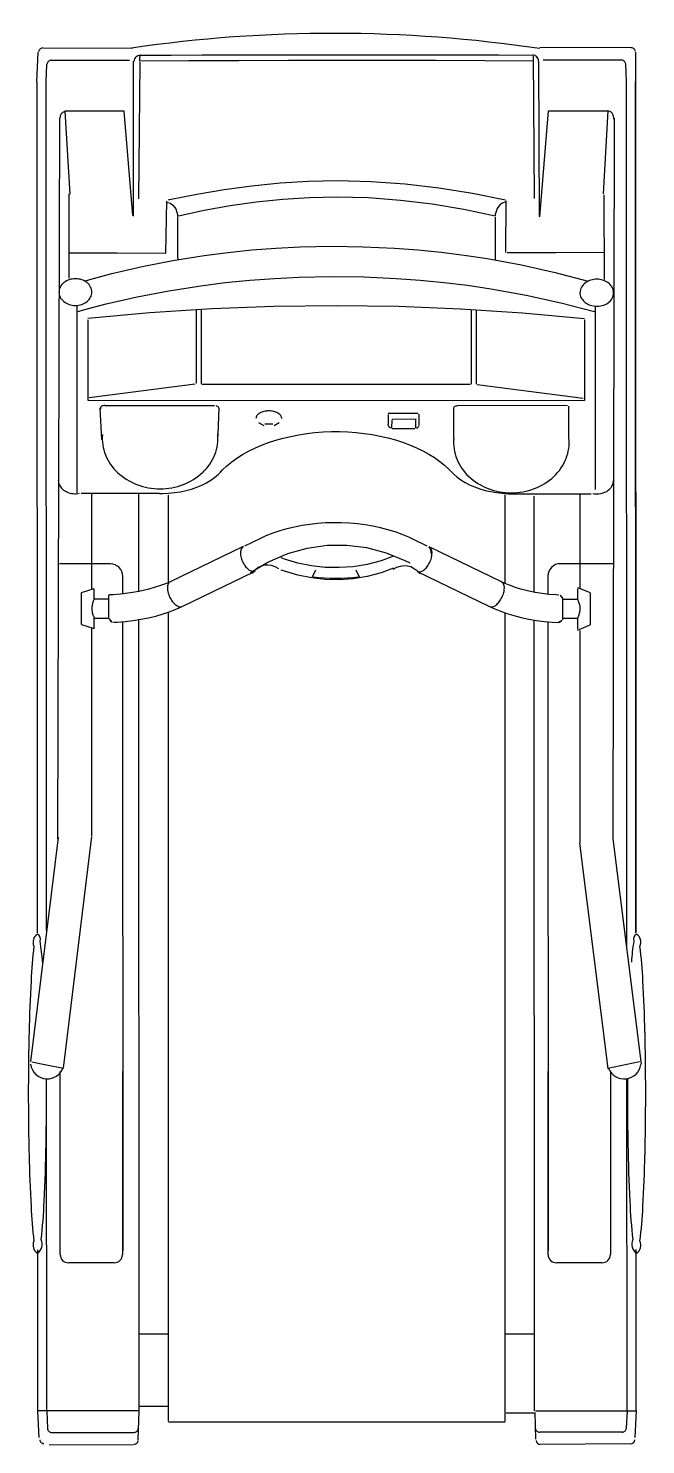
# Model space of a CAD drawing. Header units: millimetres. Extents: x 29224 to 62779, y 35576 to 54938.
# Drawn here: x 35175 to 36107, y 39105 to 41243 of the extents above; entities that cross this region are included whole.
import ezdxf

# ---------------------------------------------------------------- set-up
doc = ezdxf.new("R2010")
doc.units = ezdxf.units.MM

# ---------------------------------------------------------------- blocks, each defined once
blk = doc.blocks.new('gimnasio_08')
for p, q in [((139.56, 237.93, -116.89), (139.1, 235.71, -116.89)), ((139.61, 238.08, -116.89), (173.42, 233.87, -116.89)), ((81.75, 235.29, -116.89), (81.76, 222.57, -116.89)), ((82.82, 236.8, -116.89), (86.83, 237.02, -116.89)), ((86.83, 235.66, -116.89), (84.18, 235.55, -116.89)), ((111.16, 237.06, -116.89), (86.83, 237.05, -116.89)), ((86.83, 235.66, -116.89), (136.98, 235.69, -116.89)), ((86.84, 221.8, -116.89), (86.84, 236.89, -116.89)), ((139.1, 235.71, -116.89), (138.58, 233.15, -116.89)), ((158.99, 237.07, -116.89), (287.49, 237.12, -116.89)), ((287.49, 237.13, -116.89), (159.02, 237.08, -116.89)), ((159.38, 235.69, -116.89), (287.49, 235.75, -116.89)), ((287.49, 237.13, -116.89), (291.97, 236.96, -116.89)), ((287.49, 235.74, -116.89), (290.15, 235.63, -116.89)), ((292.6, 236.21, -116.89), (292.58, 222.66, -116.89)), ((83.6, 234.93, -116.89), (83.61, 222.48, -116.89)), ((110.47, 233.63, -116.89), (138.1, 233.63, -116.89)), ((138.58, 233.14, -116.89), (173.58, 228.83, -116.89)), ((281.93, 233.71, -116.89), (173.18, 234.03, -116.89)), ((214.71, 226.05, -116.89), (214.71, 233.75, -116.89)), ((290.73, 235.01, -116.89), (290.73, 223.19, -116.89)), ((109.2, 225.5, -116.89), (109.2, 232.36, -116.89)), ((225.41, 231.09, -116.89), (253.59, 231.09, -116.89)), ((252.82, 230.93, -116.89), (253.06, 230.09, -116.89)), ((270.58, 232.32, -116.89), (257.84, 232.32, -116.89)), ((261.67, 232.32, -116.89), (261.64, 225.04, -116.89)), ((283.05, 232.92, -116.89), (270.54, 232.16, -116.89)), ((283.05, 223.99, -116.89), (283.05, 232.92, -116.89)), ((173.66, 228.84, -116.89), (204.93, 228.84, -116.89)), ((205.57, 230.42, -116.89), (204.97, 228.51, -116.89)), ((205.56, 230.39, -116.89), (210.33, 230.39, -116.89)), ((207.37, 228.8, -116.89), (207.01, 228.7, -116.89)), ((207.78, 228.86, -116.89), (207.37, 228.8, -116.89)), ((208.24, 228.85, -116.89), (207.78, 228.86, -116.89)), ((208.71, 228.75, -116.89), (208.24, 228.85, -116.89)), ((210.37, 230.42, -116.89), (210.97, 228.51, -116.89)), ((210.96, 228.84, -116.89), (225.25, 228.84, -116.89)), ((225.37, 230.46, -116.89), (225.37, 218.64, -116.89)), ((239.41, 229.44, -116.89), (239.38, 154.5, -116.89)), ((251.57, 229.43, -116.89), (239.41, 229.44, -116.89)), ((239.8, 229.24, -116.89), (241.87, 213.23, -116.89)), ((252.58, 220.1, -116.89), (251.73, 229.43, -116.89)), ((253.06, 230.09, -116.89), (253.96, 226.67, -116.89)), ((257.39, 229.98, -116.89), (257.63, 229.16, -116.89)), ((257.63, 229.16, -116.89), (258.53, 225.82, -116.89)), ((204.93, 228.49, -116.89), (206.52, 228.49, -116.89)), ((206.54, 228.5, -116.89), (206.52, 228.49, -116.89)), ((206.52, 228.49, -116.89), (206.52, 226.33, -116.89)), ((206.7, 228.57, -116.89), (206.54, 228.5, -116.89)), ((207.01, 228.7, -116.89), (206.7, 228.57, -116.89)), ((209.06, 228.63, -116.89), (208.71, 228.75, -116.89)), ((209.27, 228.53, -116.89), (209.06, 228.63, -116.89)), ((209.37, 228.49, -116.89), (209.27, 228.53, -116.89)), ((209.37, 228.49, -116.89), (209.37, 228.49, -116.89)), ((209.37, 226.33, -116.89), (209.37, 228.48, -116.89)), ((209.37, 228.48, -116.89), (210.96, 228.48, -116.89)), ((233.49, 227.35, -116.89), (238.21, 227.57, -116.89)), ((238.24, 227.56, -116.89), (238.05, 227.56, -116.89)), ((238.17, 227.56, -116.89), (238.28, 227.56, -116.89)), ((238.24, 227.57, -116.89), (238.21, 227.57, -116.89)), ((238.62, 226.91, -116.89), (238.62, 225.19, -116.89)), ((253.96, 226.67, -116.89), (255.03, 222, -116.89)), ((205.9, 225.56, -116.89), (205.93, 225.01, -116.89)), ((205.93, 225.77, -116.89), (206.39, 226.2, -116.89)), ((206.03, 225.96, -116.89), (205.93, 225.77, -116.89)), ((205.93, 225.01, -116.89), (206.02, 223.81, -116.89)), ((206.19, 226.11, -116.89), (206.03, 225.96, -116.89)), ((206.39, 226.2, -116.89), (206.19, 226.11, -116.89)), ((210.05, 226.33, -116.89), (206.44, 226.33, -116.89)), ((210.06, 225.67, -116.89), (210.03, 226.25, -116.89)), ((210.14, 224.54, -116.89), (210.06, 225.67, -116.89)), ((210.27, 223.43, -116.89), (210.14, 224.54, -116.89)), ((238.62, 225.19, -116.89), (238.61, 211.9, -116.89)), ((258.53, 225.82, -116.89), (259.6, 221.27, -116.89)), ((261.64, 225.04, -116.89), (261.62, 217.7, -116.89)), ((138.1, 224.23, -116.89), (110.47, 224.23, -116.89)), ((111.04, 224.1, -116.89), (205.99, 224.15, -116.89)), ((206.02, 223.81, -116.89), (206.16, 222.63, -116.89)), ((206.16, 222.63, -116.89), (206.34, 221.46, -116.89)), ((210.13, 224.16, -116.89), (212.81, 224.16, -116.89)), ((210.44, 222.34, -116.89), (210.27, 223.43, -116.89)), ((267.2, 222.56, -116.89), (290.58, 222.56, -116.89)), ((267.28, 222.64, -116.89), (283.05, 223.99, -116.89)), ((82.5, 221.84, -116.89), (86.84, 221.71, -116.89)), ((86.84, 221.71, -116.89), (206.29, 221.76, -116.89)), ((87.54, 221.58, -116.89), (87.54, 217.32, -116.89)), ((98.47, 221.71, -116.89), (98.47, 217.27, -116.89)), ((206.34, 221.46, -116.89), (206.57, 220.31, -116.89)), ((206.57, 220.31, -116.89), (206.84, 219.19, -116.89)), ((210.64, 221.28, -116.89), (210.44, 222.34, -116.89)), ((210.49, 221.76, -116.89), (225.33, 221.76, -116.89)), ((210.89, 220.26, -116.89), (210.64, 221.28, -116.89)), ((211.17, 219.28, -116.89), (210.89, 220.26, -116.89)), ((255.03, 222, -116.89), (255.94, 217.23, -116.89)), ((259.6, 221.27, -116.89), (260.51, 216.61, -116.89)), ((290.46, 221.61, -116.89), (269.83, 221.81, -116.89)), ((290.64, 214.19, -116.89), (290.59, 221.66, -116.89)), ((291.49, 221.55, -116.89), (291.51, 216.88, -116.89)), ((206.84, 219.19, -116.89), (207.16, 218.1, -116.89)), ((207.16, 218.1, -116.89), (207.53, 217.04, -116.89)), ((211.48, 218.34, -116.89), (211.17, 219.28, -116.89)), ((211.82, 217.45, -116.89), (211.48, 218.34, -116.89)), ((225.31, 218.64, -116.89), (225.31, 218.16, -116.89)), ((225.31, 218.16, -116.89), (225.36, 217.26, -116.89)), ((253.19, 210.75, -116.89), (252.58, 220.1, -116.89)), ((85.18, 217.26, -116.89), (85.2, 166.46, -116.89)), ((207.43, 217.31, -116.89), (85.32, 217.31, -116.89)), ((207.53, 217.04, -116.89), (207.93, 216.02, -116.89)), ((207.93, 216.02, -116.89), (208.29, 215.22, -116.89)), ((212.01, 217.01, -116.89), (211.82, 217.45, -116.89)), ((225.09, 217.31, -116.89), (211.88, 217.31, -116.89)), ((217.27, 206.09, -116.89), (212.01, 217.01, -116.89)), ((225.36, 217.26, -116.89), (225.46, 216.36, -116.89)), ((225.46, 216.36, -116.89), (225.6, 215.48, -116.89)), ((255.94, 217.23, -116.89), (256.7, 212.38, -116.89)), ((260.51, 216.61, -116.89), (261.27, 211.88, -116.89)), ((261.62, 217.7, -116.89), (269.47, 217.52, -116.89)), ((268.31, 216.19, -116.89), (267.45, 215.93, -116.89)), ((268.87, 216.6, -116.89), (268.31, 216.19, -116.89)), ((269.14, 216.98, -116.89), (268.87, 216.6, -116.89)), ((269.28, 217.43, -116.89), (269.14, 216.98, -116.89)), ((269.65, 217.28, -116.89), (269.69, 217.11, -116.89)), ((269.69, 217.11, -116.89), (270.53, 213.01, -116.89)), ((291.51, 216.88, -116.89), (291.54, 212.2, -116.89)), ((208.29, 215.22, -116.89), (213.55, 204.3, -116.89)), ((225.6, 215.48, -116.89), (225.78, 214.63, -116.89)), ((225.78, 214.63, -116.89), (226.01, 213.8, -116.89)), ((261.05, 215.9, -116.89), (260.69, 215.89, -116.89)), ((262.55, 215.91, -116.89), (261.05, 215.9, -116.89)), ((264.11, 215.91, -116.89), (262.55, 215.91, -116.89)), ((265.71, 215.91, -116.89), (264.11, 215.91, -116.89)), ((267.05, 215.9, -116.89), (265.71, 215.91, -116.89)), ((267.45, 215.93, -116.89), (267.21, 215.9, -116.89)), ((267.21, 215.9, -116.89), (267.24, 215.75, -116.89)), ((267.24, 215.75, -116.89), (268.08, 211.88, -116.89)), ((290.67, 206.68, -116.89), (290.64, 214.19, -116.89)), ((226.01, 213.8, -116.89), (226.29, 213.01, -116.89)), ((226.29, 213.01, -116.89), (226.6, 212.26, -116.89)), ((226.6, 212.26, -116.89), (226.95, 211.56, -116.89)), ((238.61, 211.9, -116.89), (238.61, 210.33, -116.89)), ((241.85, 212.21, -116.89), (241.83, 171.72, -116.89)), ((253.09, 212.34, -116.89), (241.86, 212.34, -116.89)), ((253.04, 213.1, -116.89), (241.99, 213.11, -116.89)), ((256.7, 212.38, -116.89), (257.16, 208.71, -116.89)), ((261.27, 211.88, -116.89), (261.72, 208.3, -116.89)), ((268.08, 211.88, -116.89), (268.79, 207.97, -116.89)), ((270.53, 213.01, -116.89), (271.24, 208.86, -116.89)), ((291.54, 212.2, -116.89), (291.55, 207.49, -116.89)), ((226.95, 211.56, -116.89), (227.34, 210.91, -116.89)), ((227.34, 210.91, -116.89), (227.76, 210.31, -116.89)), ((227.76, 210.31, -116.89), (228.22, 209.78, -116.89)), ((228.22, 209.78, -116.89), (228.56, 209.45, -116.89)), ((234.32, 209.85, -116.89), (233.57, 209.89, -116.89)), ((238.21, 209.67, -116.89), (234.32, 209.85, -116.89)), ((253.56, 201.36, -116.89), (253.19, 210.75, -116.89)), ((228.56, 209.45, -116.89), (228.89, 209.13, -116.89)), ((228.89, 209.13, -116.89), (229.51, 208.46, -116.89)), ((229.51, 208.46, -116.89), (230.1, 207.73, -116.89)), ((230.1, 207.73, -116.89), (230.67, 206.94, -116.89)), ((257.16, 208.71, -116.89), (257.52, 205.01, -116.89)), ((261.72, 208.3, -116.89), (262.09, 204.7, -116.89)), ((268.79, 207.97, -116.89), (269.35, 204.04, -116.89)), ((271.24, 208.86, -116.89), (271.8, 204.69, -116.89)), ((291.55, 207.49, -116.89), (291.56, 202.77, -116.89)), ((218.51, 203.51, -116.89), (217.4, 205.81, -116.89)), ((230.67, 206.94, -116.89), (231.21, 206.09, -116.89)), ((231.21, 206.09, -116.89), (231.71, 205.19, -116.89)), ((290.69, 199.15, -116.89), (290.67, 206.68, -116.89)), ((213.41, 204.54, -116.89), (213.28, 204.63, -116.89)), ((213.82, 204.15, -116.89), (213.41, 204.54, -116.89)), ((213.43, 204.9, -116.89), (214.98, 202.28, -116.89)), ((214.14, 203.73, -116.89), (213.82, 204.15, -116.89)), ((214.36, 203.27, -116.89), (214.14, 203.73, -116.89)), ((214.49, 202.78, -116.89), (214.36, 203.27, -116.89)), ((218.93, 202.58, -116.89), (218.51, 203.51, -116.89)), ((231.71, 205.19, -116.89), (232.18, 204.23, -116.89)), ((232.18, 204.23, -116.89), (232.62, 203.23, -116.89)), ((232.62, 203.23, -116.89), (233.01, 202.18, -116.89)), ((236.07, 203.69, -116.89), (235.6, 202.9, -116.89)), ((257.52, 205.01, -116.89), (257.8, 201.29, -116.89)), ((262.09, 204.7, -116.89), (262.37, 201.06, -116.89)), ((269.35, 204.04, -116.89), (269.77, 200.02, -116.89)), ((271.8, 204.69, -116.89), (272.22, 200.42, -116.89)), ((213.97, 200.63, -116.89), (214.24, 201.16, -116.89)), ((214.24, 201.16, -116.89), (214.44, 201.74, -116.89)), ((214.44, 201.74, -116.89), (214.51, 202.27, -116.89)), ((214.51, 202.27, -116.89), (214.49, 202.78, -116.89)), ((214.98, 202.28, -116.89), (216.28, 199.25, -116.89)), ((219.33, 201.55, -116.89), (218.93, 202.58, -116.89)), ((219.69, 200.49, -116.89), (219.33, 201.55, -116.89)), ((233.01, 202.18, -116.89), (233.37, 201.08, -116.89)), ((233.37, 201.08, -116.89), (233.69, 199.96, -116.89)), ((235.6, 201.35, -116.89), (236.07, 200.56, -116.89)), ((235.86, 202.75, -116.89), (235.86, 201.51, -116.89)), ((253.68, 191.96, -116.89), (253.56, 201.36, -116.89)), ((257.8, 201.29, -116.89), (257.98, 197.55, -116.89)), ((262.37, 201.06, -116.89), (262.55, 197.41, -116.89)), ((291.56, 202.77, -116.89), (291.57, 197.74, -116.89)), ((213, 197.77, -116.89), (213.59, 199.76, -116.89)), ((213.59, 199.76, -116.89), (213.78, 200.28, -116.89)), ((214.82, 197.77, -116.89), (215.41, 199.76, -116.89)), ((215.41, 199.76, -116.89), (215.6, 200.28, -116.89)), ((216.28, 199.25, -116.89), (217.1, 196.33, -116.89)), ((220, 199.39, -116.89), (219.69, 200.49, -116.89)), ((220.27, 198.27, -116.89), (220, 199.39, -116.89)), ((233.69, 199.96, -116.89), (233.96, 198.8, -116.89)), ((269.77, 200.02, -116.89), (270.03, 195.98, -116.89)), ((272.22, 200.42, -116.89), (272.47, 196.14, -116.89)), ((290.7, 191.62, -116.89), (290.69, 199.15, -116.89)), ((212.59, 195.71, -116.89), (213, 197.77, -116.89)), ((214.41, 195.71, -116.89), (214.82, 197.77, -116.89)), ((220.49, 197.11, -116.89), (220.27, 198.27, -116.89)), ((220.67, 195.94, -116.89), (220.49, 197.11, -116.89)), ((233.96, 198.8, -116.89), (234.19, 197.61, -116.89)), ((234.19, 197.61, -116.89), (234.38, 196.4, -116.89)), ((257.98, 197.55, -116.89), (258.08, 192.67, -116.89)), ((262.55, 197.41, -116.89), (262.65, 192.66, -116.89)), ((291.57, 197.74, -116.89), (291.57, 192.71, -116.89)), ((212.36, 193.61, -116.89), (212.59, 195.71, -116.89)), ((212.73, 195.53, -116.89), (213.83, 195.02, -116.89)), ((214.18, 193.61, -116.89), (214.41, 195.71, -116.89)), ((217.1, 196.33, -116.89), (217.52, 193.35, -116.89)), ((220.8, 194.76, -116.89), (220.67, 195.94, -116.89)), ((220.88, 193.56, -116.89), (220.8, 194.76, -116.89)), ((234.38, 196.4, -116.89), (234.52, 195.18, -116.89)), ((234.52, 195.18, -116.89), (234.62, 193.94, -116.89)), ((270.03, 195.98, -116.89), (270.11, 191.94, -116.89)), ((272.47, 196.14, -116.89), (272.56, 191.84, -116.89)), ((212.32, 191.49, -116.89), (212.36, 193.61, -116.89)), ((214.14, 191.49, -116.89), (214.18, 193.61, -116.89)), ((217.52, 193.35, -116.89), (217.54, 190.35, -116.89)), ((220.92, 192.36, -116.89), (220.88, 193.56, -116.89)), ((234.62, 193.94, -116.89), (234.67, 192.69, -116.89)), ((234.67, 192.69, -116.89), (234.67, 191.44, -116.89)), ((258.08, 192.67, -116.89), (258.03, 187.79, -116.89)), ((262.65, 192.66, -116.89), (262.59, 187.9, -116.89)), ((291.57, 192.71, -116.89), (291.57, 187.66, -116.89)), ((212.47, 189.38, -116.89), (212.32, 191.49, -116.89)), ((214.28, 189.38, -116.89), (214.14, 191.49, -116.89)), ((217.54, 190.35, -116.89), (217.16, 187.37, -116.89)), ((220.85, 189.95, -116.89), (220.91, 191.15, -116.89)), ((220.91, 191.15, -116.89), (220.92, 192.36, -116.89)), ((234.67, 191.44, -116.89), (234.63, 190.2, -116.89)), ((253.55, 182.57, -116.89), (253.68, 191.96, -116.89)), ((270.11, 191.94, -116.89), (269.99, 187.1, -116.89)), ((272.56, 191.84, -116.89), (272.44, 186.7, -116.89)), ((290.7, 184.25, -116.89), (290.7, 191.62, -116.89)), ((212.8, 187.31, -116.89), (212.47, 189.38, -116.89)), ((213.83, 189, -116.89), (212.73, 188.49, -116.89)), ((214.61, 187.31, -116.89), (214.28, 189.38, -116.89)), ((220.6, 187.57, -116.89), (220.75, 188.76, -116.89)), ((220.75, 188.76, -116.89), (220.85, 189.95, -116.89)), ((234.54, 188.96, -116.89), (234.4, 187.73, -116.89)), ((234.63, 190.2, -116.89), (234.54, 188.96, -116.89)), ((213.36, 185.15, -116.89), (212.8, 187.31, -116.89)), ((215.17, 185.15, -116.89), (214.61, 187.31, -116.89)), ((217.16, 187.37, -116.89), (216.39, 184.43, -116.89)), ((220.16, 185.27, -116.89), (220.4, 186.41, -116.89)), ((220.4, 186.41, -116.89), (220.6, 187.57, -116.89)), ((234.22, 186.52, -116.89), (234, 185.33, -116.89)), ((234.4, 187.73, -116.89), (234.22, 186.52, -116.89)), ((258.03, 187.79, -116.89), (257.81, 182.93, -116.89)), ((262.59, 187.9, -116.89), (262.38, 183.15, -116.89)), ((269.99, 187.1, -116.89), (269.63, 182.26, -116.89)), ((272.44, 186.7, -116.89), (272.08, 181.57, -116.89)), ((291.57, 187.66, -116.89), (291.57, 182.61, -116.89)), ((214.04, 183.29, -116.89), (213.36, 185.15, -116.89)), ((215.85, 183.29, -116.89), (215.17, 185.15, -116.89)), ((216.39, 184.43, -116.89), (215.23, 181.59, -116.89)), ((219.53, 183.07, -116.89), (219.87, 184.16, -116.89)), ((219.87, 184.16, -116.89), (220.16, 185.27, -116.89)), ((233.73, 184.16, -116.89), (233.42, 183.03, -116.89)), ((234, 185.33, -116.89), (233.73, 184.16, -116.89)), ((237.25, 184.13, -116.89), (235.77, 184.14, -116.89)), ((237.46, 184.1, -116.89), (237.46, 179.58, -116.89)), ((290.68, 176.89, -116.89), (290.7, 184.25, -116.89)), ((213.92, 183.36, -116.89), (214.19, 182.83, -116.89)), ((214.19, 182.83, -116.89), (214.38, 182.25, -116.89)), ((214.38, 182.25, -116.89), (214.46, 181.73, -116.89)), ((218.74, 181.02, -116.89), (219.16, 182.02, -116.89)), ((219.16, 182.02, -116.89), (219.53, 183.07, -116.89)), ((233.07, 181.93, -116.89), (232.67, 180.88, -116.89)), ((233.42, 183.03, -116.89), (233.07, 181.93, -116.89)), ((235.14, 183.52, -116.89), (235.14, 180.1, -116.89)), ((236.45, 183.55, -116.89), (235.19, 183.6, -116.89)), ((236.53, 179.89, -116.89), (236.52, 183.51, -116.89)), ((253.18, 173.2, -116.89), (253.55, 182.57, -116.89)), ((257.81, 182.93, -116.89), (257.55, 179.31, -116.89)), ((262.38, 183.15, -116.89), (262.12, 179.62, -116.89)), ((269.63, 182.26, -116.89), (269.04, 177.45, -116.89)), ((291.57, 182.61, -116.89), (291.57, 177.53, -116.89)), ((213.54, 179.72, -116.89), (208.28, 168.8, -116.89)), ((213.76, 179.84, -116.89), (213.35, 179.46, -116.89)), ((214.08, 180.27, -116.89), (213.76, 179.84, -116.89)), ((214.31, 180.72, -116.89), (214.08, 180.27, -116.89)), ((214.43, 181.21, -116.89), (214.31, 180.72, -116.89)), ((214.46, 181.73, -116.89), (214.43, 181.21, -116.89)), ((215.23, 181.59, -116.89), (214.85, 180.85, -116.89)), ((217.39, 178.21, -116.89), (218.5, 180.5, -116.89)), ((218.5, 180.5, -116.89), (218.74, 181.02, -116.89)), ((232.24, 179.86, -116.89), (231.78, 178.9, -116.89)), ((232.67, 180.88, -116.89), (232.24, 179.86, -116.89)), ((235.18, 179.93, -116.89), (236.49, 179.93, -116.89)), ((262.12, 179.62, -116.89), (261.77, 176.11, -116.89)), ((272.08, 181.57, -116.89), (271.49, 176.46, -116.89)), ((212, 167.01, -116.89), (217.26, 177.93, -116.89)), ((213.35, 179.46, -116.89), (213.23, 179.36, -116.89)), ((231.28, 177.99, -116.89), (230.75, 177.13, -116.89)), ((231.78, 178.9, -116.89), (231.28, 177.99, -116.89)), ((237.32, 179.5, -116.89), (235.61, 179.5, -116.89)), ((257.55, 179.31, -116.89), (257.2, 175.71, -116.89)), ((291.57, 177.53, -116.89), (291.55, 172.46, -116.89)), ((229.59, 175.59, -116.89), (228.98, 174.92, -116.89)), ((230.18, 176.33, -116.89), (229.59, 175.59, -116.89)), ((230.75, 177.13, -116.89), (230.18, 176.33, -116.89)), ((257.2, 175.71, -116.89), (256.77, 172.14, -116.89)), ((261.77, 176.11, -116.89), (261.33, 172.63, -116.89)), ((269.04, 177.45, -116.89), (268.23, 172.68, -116.89)), ((271.49, 176.46, -116.89), (270.68, 171.4, -116.89)), ((290.66, 169.54, -116.89), (290.68, 176.89, -116.89)), ((227.83, 173.73, -116.89), (227.4, 173.15, -116.89)), ((228.29, 174.25, -116.89), (227.83, 173.73, -116.89)), ((228.54, 174.5, -116.89), (228.29, 174.25, -116.89)), ((228.98, 174.92, -116.89), (228.54, 174.5, -116.89)), ((238.19, 174.27, -116.89), (233.55, 174.27, -116.89)), ((238.59, 157.03, -116.89), (238.6, 173.61, -116.89)), ((252.56, 163.83, -116.89), (253.18, 173.2, -116.89)), ((226.33, 171.08, -116.89), (226.05, 170.3, -116.89)), ((226.65, 171.82, -116.89), (226.33, 171.08, -116.89)), ((227.01, 172.51, -116.89), (226.65, 171.82, -116.89)), ((227.4, 173.15, -116.89), (227.01, 172.51, -116.89)), ((253.07, 171.58, -116.89), (241.84, 171.59, -116.89)), ((256.77, 172.14, -116.89), (256.25, 168.61, -116.89)), ((261.33, 172.63, -116.89), (260.81, 169.18, -116.89)), ((268.23, 172.68, -116.89), (267.23, 167.97, -116.89)), ((270.68, 171.4, -116.89), (269.67, 166.4, -116.89)), ((291.55, 172.46, -116.89), (291.54, 167.39, -116.89)), ((225.81, 169.48, -116.89), (225.61, 168.63, -116.89)), ((226.05, 170.3, -116.89), (225.81, 169.48, -116.89)), ((241.79, 170.7, -116.89), (239.7, 154.69, -116.89)), ((253.02, 170.82, -116.89), (241.84, 170.83, -116.89)), ((260.81, 169.18, -116.89), (259.86, 163.99, -116.89)), ((290.61, 162.23, -116.89), (290.66, 169.54, -116.89)), ((207.62, 167.27, -116.89), (207.24, 166.22, -116.89)), ((208.04, 168.28, -116.89), (207.62, 167.27, -116.89)), ((208.28, 168.8, -116.89), (208.04, 168.28, -116.89)), ((211.77, 166.51, -116.89), (212, 167.01, -116.89)), ((225.36, 166.86, -116.89), (225.3, 165.95, -116.89)), ((225.46, 167.75, -116.89), (225.36, 166.86, -116.89)), ((225.61, 168.63, -116.89), (225.46, 167.75, -116.89)), ((256.25, 168.61, -116.89), (255.29, 163.28, -116.89)), ((261.03, 167.97, -116.89), (260.58, 167.97, -116.89)), ((262.54, 167.96, -116.89), (261.03, 167.97, -116.89)), ((264.11, 167.95, -116.89), (262.54, 167.96, -116.89)), ((265.72, 167.96, -116.89), (264.11, 167.95, -116.89)), ((267.07, 167.97, -116.89), (265.72, 167.96, -116.89)), ((267.47, 167.94, -116.89), (267.23, 167.97, -116.89)), ((268.33, 167.68, -116.89), (267.47, 167.94, -116.89)), ((268.89, 167.27, -116.89), (268.33, 167.68, -116.89)), ((269.16, 166.89, -116.89), (268.89, 167.27, -116.89)), ((269.31, 166.44, -116.89), (269.16, 166.89, -116.89)), ((291.54, 167.39, -116.89), (291.51, 162.34, -116.89)), ((207.34, 166.51, -116.89), (85.28, 166.51, -116.89)), ((86.54, 166.32, -116.89), (86.54, 162.02, -116.89)), ((98.49, 166.47, -116.89), (98.49, 162.02, -116.89)), ((206.91, 165.14, -116.89), (206.62, 164.03, -116.89)), ((207.24, 166.22, -116.89), (206.91, 165.14, -116.89)), ((210.84, 163.87, -116.89), (211.11, 164.79, -116.89)), ((211.11, 164.79, -116.89), (211.43, 165.67, -116.89)), ((211.43, 165.67, -116.89), (211.77, 166.51, -116.89)), ((225.13, 166.51, -116.89), (211.77, 166.51, -116.89)), ((225.29, 165.3, -116.89), (225.28, 153.49, -116.89)), ((225.3, 165.95, -116.89), (225.29, 165.3, -116.89)), ((261.67, 158.83, -116.89), (261.64, 166.17, -116.89)), ((261.69, 166.36, -116.89), (269.51, 166.32, -116.89)), ((206.38, 162.89, -116.89), (206.18, 161.72, -116.89)), ((206.62, 164.03, -116.89), (206.38, 162.89, -116.89)), ((210.39, 161.91, -116.89), (210.6, 162.9, -116.89)), ((210.6, 162.9, -116.89), (210.84, 163.87, -116.89)), ((251.7, 154.5, -116.89), (252.56, 163.83, -116.89)), ((255.29, 163.28, -116.89), (254.13, 158.06, -116.89)), ((259.86, 163.99, -116.89), (258.7, 158.9, -116.89)), ((81.86, 147.51, -116.89), (81.78, 161.15, -116.89)), ((82.58, 161.82, -116.89), (86.63, 161.92, -116.89)), ((83.64, 148.79, -116.89), (83.63, 161.24, -116.89)), ((86.86, 162.02, -116.89), (206.24, 162.07, -116.89)), ((86.87, 161.88, -116.89), (86.87, 146.64, -116.89)), ((206.03, 160.54, -116.89), (205.92, 159.35, -116.89)), ((206.18, 161.72, -116.89), (206.03, 160.54, -116.89)), ((210.1, 159.84, -116.89), (210.23, 160.88, -116.89)), ((210.23, 160.88, -116.89), (210.39, 161.91, -116.89)), ((210.42, 162.07, -116.89), (224.92, 162.07, -116.89)), ((267.08, 161.2, -116.89), (283.08, 159.9, -116.89)), ((267.16, 161.28, -116.89), (290.54, 161.36, -116.89)), ((291.37, 162.23, -116.89), (269.85, 162.07, -116.89)), ((290.76, 148.88, -116.89), (290.76, 160.7, -116.89)), ((292.64, 147.43, -116.89), (292.6, 161.23, -116.89)), ((109.2, 151.84, -116.89), (109.2, 158.7, -116.89)), ((110.47, 159.97, -116.89), (138.1, 159.97, -116.89)), ((205.98, 160, -116.89), (111.08, 159.96, -116.89)), ((205.92, 159.35, -116.89), (205.88, 158.47, -116.89)), ((206.16, 157.91, -116.89), (205.88, 158.47, -116.89)), ((205.88, 158.47, -116.89), (205.91, 158.25, -116.89)), ((205.91, 158.25, -116.89), (206, 158.06, -116.89)), ((210, 158.37, -116.89), (210.02, 158.78, -116.89)), ((210.02, 158.78, -116.89), (210.1, 159.84, -116.89)), ((212.85, 160, -116.89), (210.12, 160, -116.89)), ((258.7, 158.9, -116.89), (257.36, 153.95, -116.89)), ((261.7, 151.54, -116.89), (261.67, 158.83, -116.89)), ((283.08, 159.9, -116.89), (283.08, 150.96, -116.89)), ((206, 158.06, -116.89), (206.16, 157.91, -116.89)), ((209.54, 157.79, -116.89), (206.24, 157.79, -116.89)), ((206.49, 157.75, -116.89), (206.49, 155.54, -116.89)), ((209.35, 155.54, -116.89), (209.35, 157.67, -116.89)), ((209.96, 158.16, -116.89), (209.49, 157.77, -116.89)), ((209.49, 157.77, -116.89), (209.69, 157.84, -116.89)), ((209.69, 157.84, -116.89), (209.85, 157.98, -116.89)), ((209.85, 157.98, -116.89), (209.96, 158.16, -116.89)), ((214.74, 150.21, -116.89), (214.74, 158.11, -116.89)), ((233.63, 156.84, -116.89), (238.51, 156.84, -116.89)), ((254.13, 158.06, -116.89), (252.79, 152.99, -116.89)), ((172.55, 155.21, -116.89), (138.55, 150.94, -116.89)), ((204.66, 155.18, -116.89), (172.59, 155.18, -116.89)), ((204.7, 155.53, -116.89), (205.49, 153.62, -116.89)), ((206.49, 155.54, -116.89), (204.9, 155.54, -116.89)), ((206.52, 155.52, -116.89), (206.49, 155.54, -116.89)), ((206.71, 155.43, -116.89), (206.52, 155.52, -116.89)), ((207.02, 155.31, -116.89), (206.71, 155.43, -116.89)), ((207.39, 155.21, -116.89), (207.02, 155.31, -116.89)), ((207.8, 155.16, -116.89), (207.39, 155.21, -116.89)), ((208.28, 155.18, -116.89), (207.8, 155.16, -116.89)), ((208.73, 155.29, -116.89), (208.28, 155.18, -116.89)), ((209.06, 155.41, -116.89), (208.73, 155.29, -116.89)), ((209.27, 155.5, -116.89), (209.06, 155.41, -116.89)), ((209.34, 155.53, -116.89), (209.27, 155.5, -116.89)), ((209.35, 155.53, -116.89), (209.34, 155.53, -116.89)), ((210.93, 155.54, -116.89), (209.35, 155.54, -116.89)), ((211.16, 155.53, -116.89), (210.37, 153.62, -116.89)), ((225.28, 155.17, -116.89), (211.01, 155.17, -116.89)), ((251.54, 154.5, -116.89), (239.38, 154.5, -116.89)), ((210.3, 153.63, -116.89), (205.53, 153.63, -116.89)), ((225.95, 152.84, -116.89), (253.55, 152.83, -116.89)), ((138.1, 150.57, -116.89), (110.47, 150.57, -116.89)), ((138.55, 150.94, -116.89), (138.56, 150.86, -116.89)), ((139.53, 146.16, -116.89), (138.55, 150.94, -116.89)), ((139.17, 145.89, -116.89), (173.22, 150.13, -116.89)), ((173.18, 150.13, -116.89), (281.93, 149.97, -116.89)), ((270.42, 151.56, -116.89), (257.64, 151.52, -116.89)), ((283.08, 150.96, -116.89), (270.58, 151.64, -116.89)), ((86.87, 148.06, -116.89), (84.22, 148.17, -116.89)), ((86.87, 148.06, -116.89), (136.98, 148.08, -116.89)), ((157.08, 148.09, -116.89), (287.53, 148.14, -116.89)), ((287.53, 148.14, -116.89), (290.18, 148.26, -116.89)), ((86.87, 146.67, -116.89), (82.82, 146.88, -116.89)), ((86.87, 146.67, -116.89), (111.2, 146.68, -116.89)), ((159.03, 146.71, -116.89), (287.53, 146.76, -116.89)), ((159.06, 146.7, -116.89), (291.97, 146.75, -116.89))]:
    blk.add_line(p, q)
for centre, radius, start, end in [((111.87, 236.28, -116.89), 1.45, 64.9319, 147.0868), ((120.67, 172.5, -116.89), 65.6, 92.5927, 97.1714), ((130.54, 4.03, -116.89), 234.35, 91.2278, 93.14), ((134.56, -151.64, -116.89), 390.08, 89.9733, 91.3275), ((134.92, -151.64, -116.89), 390.08, 88.6725, 90.0267), ((139.52, 235.58, -116.89), 2.54, 97.456, 177.427), ((138.94, 4.03, -116.89), 234.35, 86.86, 88.7722), ((148.8, 172.5, -116.89), 65.6, 82.8286, 87.4073), ((157.61, 236.28, -116.89), 1.45, 32.9132, 115.0681), ((82.56, 236.08, -116.89), 0.653, 159.0845, 180.2096), ((82.55, 236.09, -116.89), 0.635, 137.593, 159.1194), ((82.53, 236.11, -116.89), 0.611, 115.5164, 137.5936), ((82.52, 236.12, -116.89), 0.595, 93.0047, 115.4779), ((84.27, 234.89, -116.89), 0.666, 137.0416, 157.1078), ((84.26, 234.9, -116.89), 0.655, 116.8126, 137.1015), ((84.25, 234.93, -116.89), 0.626, 95.941, 116.8485), ((111.99, 237.95, -116.89), 1.61, 213.5496, 296.1893), ((121.63, 312.21, -116.89), 76.23, 263.2757, 267.6605), ((131.56, 497.11, -116.89), 261.39, 267.1406, 269.0228), ((134.7, 640.43, -116.89), 404.74, 268.9237, 270.3231), ((139.52, 235.58, -116.89), 2.54, 177.427, 248.5011), ((152.41, 268.38, -116.89), 32.17, 273.8734, 279.5381), ((158.04, 237.51, -116.89), 0.906, 250.8103, 330.4027), ((290.08, 235.01, -116.89), 0.626, 63.1985, 84.1059), ((290.07, 234.98, -116.89), 0.655, 42.9454, 63.2343), ((290.06, 234.97, -116.89), 0.666, 22.9392, 43.0054), ((290.08, 234.98, -116.89), 0.653, 2.667, 22.998), ((291.94, 236.27, -116.89), 0.626, 63.1985, 84.1059), ((291.93, 236.25, -116.89), 0.655, 42.9454, 63.2343), ((291.92, 236.24, -116.89), 0.666, 22.9392, 43.0054), ((291.93, 236.24, -116.89), 0.653, 2.667, 22.998), ((84.25, 234.9, -116.89), 0.653, 157.049, 177.38), ((110.47, 232.36, -116.89), 1.27, 90, 180), ((227.88, 231.58, -116.89), 2.54, 138.2471, 157.6348), ((227.49, 231.93, -116.89), 2.02, 115.7466, 138.3292), ((227.35, 232.21, -116.89), 1.7, 90.1943, 115.5341), ((256.3, 231.47, -116.89), 2.57, 141.1296, 161.6689), ((255.9, 231.8, -116.89), 2.05, 117.3759, 141.2485), ((255.74, 232.1, -116.89), 1.71, 90.243, 117.156), ((255.72, 232.1, -116.89), 1.71, 62.844, 89.757), ((255.56, 231.8, -116.89), 2.05, 38.7515, 62.6241), ((255.16, 231.47, -116.89), 2.57, 18.3311, 38.8704), ((281.8, 232.18, -116.89), 1.54, 73.2482, 90.2173), ((281.9, 232.47, -116.89), 1.23, 53.8554, 73.5417), ((282.1, 232.74, -116.89), 0.887, 29.5578, 54.0472), ((282.27, 232.84, -116.89), 0.693, 0.3381, 29.1935), ((228.43, 231.37, -116.89), 3.13, 174.5971, 191.4407), ((228.3, 231.4, -116.89), 3, 157.4494, 174.7934), ((256.67, 231.34, -116.89), 2.96, 161.443, 180.1182), ((256.67, 231.33, -116.89), 2.96, 179.8818, 198.557), ((254.79, 231.34, -116.89), 2.96, 359.8818, 18.557), ((254.79, 231.33, -116.89), 2.96, 341.443, 0.1182), ((256.3, 231.19, -116.89), 2.57, 198.3311, 218.8704), ((255.9, 230.86, -116.89), 2.05, 218.7515, 242.6241), ((255.74, 230.56, -116.89), 1.71, 242.844, 269.757), ((255.72, 230.56, -116.89), 1.71, 270.243, 297.156), ((255.56, 230.86, -116.89), 2.05, 297.3759, 321.2485), ((255.16, 231.19, -116.89), 2.57, 321.1296, 341.6689), ((233.98, 219.84, -116.89), 7.51, 112.0677, 137.0143), ((233.67, 220.54, -116.89), 6.74, 85.0584, 111.8529), ((238.05, 227.33, -116.89), 0.224, 89.972, 92.6896), ((238.22, 227.34, -116.89), 0.233, 88.7243, 92.6898), ((238.22, 227.3, -116.89), 0.267, 53.304, 87.6446), ((238.24, 227.31, -116.89), 0.245, 60.03, 89.3493), ((238.1, 227.15, -116.89), 0.459, 29.1622, 53.1566), ((237.82, 226.98, -116.89), 0.789, 13.0972, 29.7986), ((237.56, 226.91, -116.89), 1.06, 359.81, 13.5297), ((110.47, 225.5, -116.89), 1.27, 180, 270), ((212.81, 226.05, -116.89), 1.89, 270.0232, 0.0231), ((234.93, 218.95, -116.89), 8.8, 136.9717, 159.4063), ((82.47, 222.47, -116.89), 0.653, 179.7904, 200.9155), ((84.26, 222.48, -116.89), 0.653, 179.7904, 200.9155), ((290.53, 221.54, -116.89), 0.945, 65.1372, 86.4738), ((290.52, 221.53, -116.89), 0.961, 44.0321, 65.1324), ((84.15, 192.31, -116.89), 210.64, 351.5188, 8.3335), ((82.46, 222.46, -116.89), 0.635, 200.8806, 222.407), ((82.44, 222.45, -116.89), 0.611, 222.4064, 244.4836), ((82.43, 222.43, -116.89), 0.595, 244.5221, 266.9953), ((84.24, 222.47, -116.89), 0.635, 200.8806, 222.407), ((84.22, 222.45, -116.89), 0.611, 222.4064, 244.4836), ((84.22, 222.44, -116.89), 0.595, 244.5221, 266.9953), ((235.86, 218.57, -116.89), 9.81, 159.2297, 180.1028), ((290.6, 215.93, -116.89), 5.74, 86.0607, 90.1715), ((290.84, 218.97, -116.89), 2.69, 79.7007, 86.595), ((290.51, 221.52, -116.89), 0.975, 23.1522, 44.0433), ((291.29, 221.24, -116.89), 0.369, 57.675, 85.3148), ((290.51, 221.51, -116.89), 0.98, 2.3588, 23.173), ((235.85, 218.53, -116.89), 9.81, 179.8956, 200.8816), ((209.57, 215.34, -116.89), 1.35, 142.2957, 166.2719), ((210.58, 214.61, -116.89), 2.6, 127.7357, 143.174), ((211.27, 213.77, -116.89), 3.68, 115.983, 128.2097), ((211.31, 213.74, -116.89), 3.73, 104.2036, 116.3178), ((211.08, 214.73, -116.89), 2.71, 89.6403, 104.6552), ((211.11, 216.01, -116.89), 1.44, 67.4961, 90.4849), ((211.39, 216.68, -116.89), 0.706, 30.8859, 67.7541), ((211.5, 216.76, -116.89), 0.575, 25.6873, 29.1733), ((208.91, 215.5, -116.89), 0.677, 166.247, 204.1203), ((234.92, 218.15, -116.89), 8.79, 200.7026, 223.2735), ((233.97, 217.25, -116.89), 7.49, 223.2326, 248.3439), ((233.67, 216.56, -116.89), 6.74, 248.5661, 275.5156), ((238.2, 209.92, -116.89), 0.257, 271.1891, 307.5535), ((238.08, 210.08, -116.89), 0.457, 307.692, 332.5692), ((237.79, 210.24, -116.89), 0.795, 331.827, 348.9824), ((215.12, 204.26, -116.89), 1.57, 137.2984, 159.832), ((216.12, 203.39, -116.89), 2.9, 123.2877, 138.2097), ((216.59, 202.74, -116.89), 3.7, 111.0944, 123.7671), ((216.44, 203.19, -116.89), 3.23, 97.6333, 111.525), ((216.29, 204.48, -116.89), 1.93, 78.7517, 98.3859), ((216.51, 205.5, -116.89), 0.882, 46.6718, 79.8113), ((216.7, 205.73, -116.89), 0.583, 32.5658, 44.5854), ((216.74, 205.83, -116.89), 0.587, 10.3867, 25.581), ((214.08, 204.55, -116.89), 0.587, 205.778, 220.9722), ((214.32, 204.54, -116.89), 0.724, 159.1967, 196.9376), ((236.63, 203.29, -116.89), 0.779, 54.0623, 88.9143), ((236.3, 202.85, -116.89), 1.33, 29.4531, 53.8559), ((235.46, 202.34, -116.89), 2.31, 13.2017, 30.1058), ((235.46, 201.91, -116.89), 2.31, 329.8512, 346.7553), ((234.69, 202.14, -116.89), 3.11, 359.8057, 13.6468), ((234.69, 202.12, -116.89), 3.11, 346.3103, 0.1513), ((236.62, 200.96, -116.89), 0.779, 271.0428, 305.8948), ((236.3, 201.41, -116.89), 1.33, 306.1011, 330.504), ((241.46, 192, -116.89), 28.93, 173.1573, 186.7998), ((235.8, 183.64, -116.89), 0.54, 97.4365, 186.1718), ((214.16, 179.44, -116.89), 0.676, 155.8023, 193.4015), ((214.16, 179.5, -116.89), 0.575, 161.11, 169.628), ((235.58, 179.85, -116.89), 0.356, 180.0237, 268.759), ((214.8, 179.6, -116.89), 1.34, 193.3973, 217.3169), ((215.81, 180.32, -116.89), 2.58, 216.4547, 231.8705), ((216.5, 181.15, -116.89), 3.66, 231.4019, 243.5647), ((216.56, 181.23, -116.89), 3.76, 243.2386, 255.1961), ((216.33, 180.28, -116.89), 2.78, 254.7677, 269.4137), ((216.33, 179.06, -116.89), 1.45, 268.6253, 290.6535), ((216.35, 178.95, -116.89), 1.46, 268.3481, 292.7156), ((216.6, 178.36, -116.89), 0.706, 290.2439, 325.7329), ((216.65, 178.25, -116.89), 0.691, 292.5118, 332.4436), ((233.38, 166.81, -116.89), 7.51, 112.0677, 137.0143), ((233.07, 167.51, -116.89), 6.74, 85.0584, 111.8529), ((238.17, 173.99, -116.89), 0.267, 53.304, 87.6446), ((238.05, 173.84, -116.89), 0.459, 29.1622, 53.1566), ((237.77, 173.67, -116.89), 0.789, 13.0972, 29.7986), ((237.51, 173.6, -116.89), 1.06, 359.81, 13.5297), ((234.32, 165.93, -116.89), 8.8, 136.9717, 159.4063), ((235.25, 165.54, -116.89), 9.81, 159.2297, 180.1028), ((208.9, 168.52, -116.89), 0.677, 155.8368, 193.7101), ((209.55, 168.68, -116.89), 1.35, 193.6852, 217.6613), ((210.57, 169.41, -116.89), 2.6, 216.7831, 232.2214), ((211.25, 170.25, -116.89), 3.68, 231.7474, 243.974), ((211.29, 170.28, -116.89), 3.73, 243.6393, 255.7535), ((211.37, 167.34, -116.89), 0.706, 292.203, 329.0711), ((211.48, 167.26, -116.89), 0.575, 330.7837, 334.2697), ((211.06, 169.29, -116.89), 2.71, 255.3019, 270.3167), ((211.09, 168.01, -116.89), 1.44, 269.4722, 292.461), ((235.25, 165.51, -116.89), 9.81, 179.8956, 200.8816), ((82.42, 161.15, -116.89), 0.635, 93.0217, 180.0252), ((84.28, 161.24, -116.89), 0.653, 159.1314, 180.2565), ((84.27, 161.25, -116.89), 0.635, 137.64, 159.1663), ((84.25, 161.27, -116.89), 0.611, 115.5633, 137.6406), ((84.24, 161.28, -116.89), 0.595, 93.0516, 115.5248), ((234.31, 165.12, -116.89), 8.79, 200.7026, 223.2735), ((290.55, 162.35, -116.89), 0.945, 273.5732, 294.9098), ((290.55, 162.36, -116.89), 0.961, 294.9145, 316.0148), ((290.54, 162.37, -116.89), 0.975, 316.0037, 336.8948), ((290.53, 162.38, -116.89), 0.98, 336.874, 357.6882), ((110.47, 158.7, -116.89), 1.27, 90, 180), ((212.85, 158.11, -116.89), 1.89, 0.0098, 90.0245), ((233.37, 164.23, -116.89), 7.49, 223.2326, 248.3439), ((233.06, 163.53, -116.89), 6.74, 248.5661, 275.5156), ((256.14, 152.85, -116.89), 2.5, 137.1435, 156.1999), ((255.78, 153.19, -116.89), 2, 115.0885, 137.2103), ((255.64, 153.47, -116.89), 1.7, 90.1784, 114.8836), ((255.62, 153.44, -116.89), 1.72, 59.9116, 89.6328), ((255.4, 153.07, -116.89), 2.15, 34.0439, 59.663), ((254.93, 152.74, -116.89), 2.73, 16.3087, 34.3669), ((110.47, 151.84, -116.89), 1.27, 180, 270), ((228.41, 152.63, -116.89), 3.14, 169.4967, 186.1308), ((228.26, 152.61, -116.89), 2.99, 185.9413, 203.1354), ((256.71, 152.62, -116.89), 3.11, 175.6394, 194.9778), ((256.59, 152.65, -116.89), 2.99, 156.0733, 175.9326), ((256.33, 152.51, -116.89), 2.72, 194.6885, 215.8436), ((254.59, 152.63, -116.89), 3.09, 359.8871, 16.4888), ((254.59, 152.62, -116.89), 3.09, 343.4683, 0.0699), ((139.49, 148.49, -116.89), 2.54, 111.456, 262.5011), ((227.83, 152.42, -116.89), 2.52, 202.9575, 222.1986), ((227.46, 152.07, -116.89), 2.01, 222.1234, 244.5023), ((227.32, 151.79, -116.89), 1.7, 244.7114, 269.7697), ((255.85, 152.15, -116.89), 2.12, 215.656, 240.6419), ((255.64, 151.8, -116.89), 1.72, 240.8859, 269.6643), ((255.62, 151.8, -116.89), 1.72, 270.3242, 300.0454), ((255.4, 152.17, -116.89), 2.15, 300.2941, 325.9132), ((254.93, 152.51, -116.89), 2.73, 325.5901, 343.6484), ((281.84, 151.68, -116.89), 1.65, 269.8296, 286.7988), ((281.94, 151.37, -116.89), 1.32, 286.5052, 306.1916), ((282.16, 151.08, -116.89), 0.955, 305.9997, 330.4892), ((282.34, 150.97, -116.89), 0.746, 330.8534, 359.7088), ((84.29, 148.82, -116.89), 0.653, 182.667, 202.998), ((84.3, 148.83, -116.89), 0.666, 202.9392, 223.0054), ((84.29, 148.82, -116.89), 0.655, 222.9454, 243.2343), ((84.28, 148.79, -116.89), 0.626, 243.1985, 264.1059), ((121.63, 71.47, -116.89), 76.23, 92.3395, 96.7243), ((131.56, -113.43, -116.89), 261.39, 90.9772, 92.8594), ((134.7, -256.74, -116.89), 404.74, 89.6769, 91.0763), ((290.12, 148.88, -116.89), 0.626, 275.941, 296.8485), ((290.11, 148.91, -116.89), 0.655, 296.8126, 317.1015), ((290.1, 148.92, -116.89), 0.666, 317.0416, 337.1078), ((290.11, 148.91, -116.89), 0.653, 337.049, 357.38), ((82.5, 147.51, -116.89), 0.635, 179.9748, 266.9783), ((111.99, 145.73, -116.89), 1.61, 63.8107, 146.4504), ((111.87, 147.41, -116.89), 1.45, 212.9132, 295.0681), ((120.67, 211.19, -116.89), 65.6, 262.8286, 267.4073), ((130.54, 379.65, -116.89), 234.35, 266.86, 268.7722), ((138.94, 379.65, -116.89), 234.35, 271.2278, 273.14), ((148.8, 211.19, -116.89), 65.6, 272.5927, 277.1714), ((152.41, 115.31, -116.89), 32.17, 80.4619, 86.1266), ((157.61, 147.41, -116.89), 1.45, 244.9319, 327.0868), ((158.04, 146.17, -116.89), 0.906, 29.5973, 109.1897), ((291.99, 147.41, -116.89), 0.626, 275.941, 296.8485), ((291.97, 147.43, -116.89), 0.655, 296.8126, 317.1015), ((291.97, 147.44, -116.89), 0.666, 317.0416, 337.1078), ((291.98, 147.44, -116.89), 0.653, 337.049, 357.38), ((134.56, 535.32, -116.89), 390.08, 268.6725, 270.0267), ((134.92, 535.32, -116.89), 390.08, 269.9733, 271.3275)]:
    blk.add_arc(centre, radius, start, end)

msp = doc.modelspace()

# ---------------------------------------------------------------- block references
at = {"xscale": 10, "yscale": 10, "zscale": 10, "rotation": 90}
msp.add_blockref('gimnasio_08', (37559.2, 38287.6, 1168.9), dxfattribs=at)

doc.saveas('drawing.dxf')
